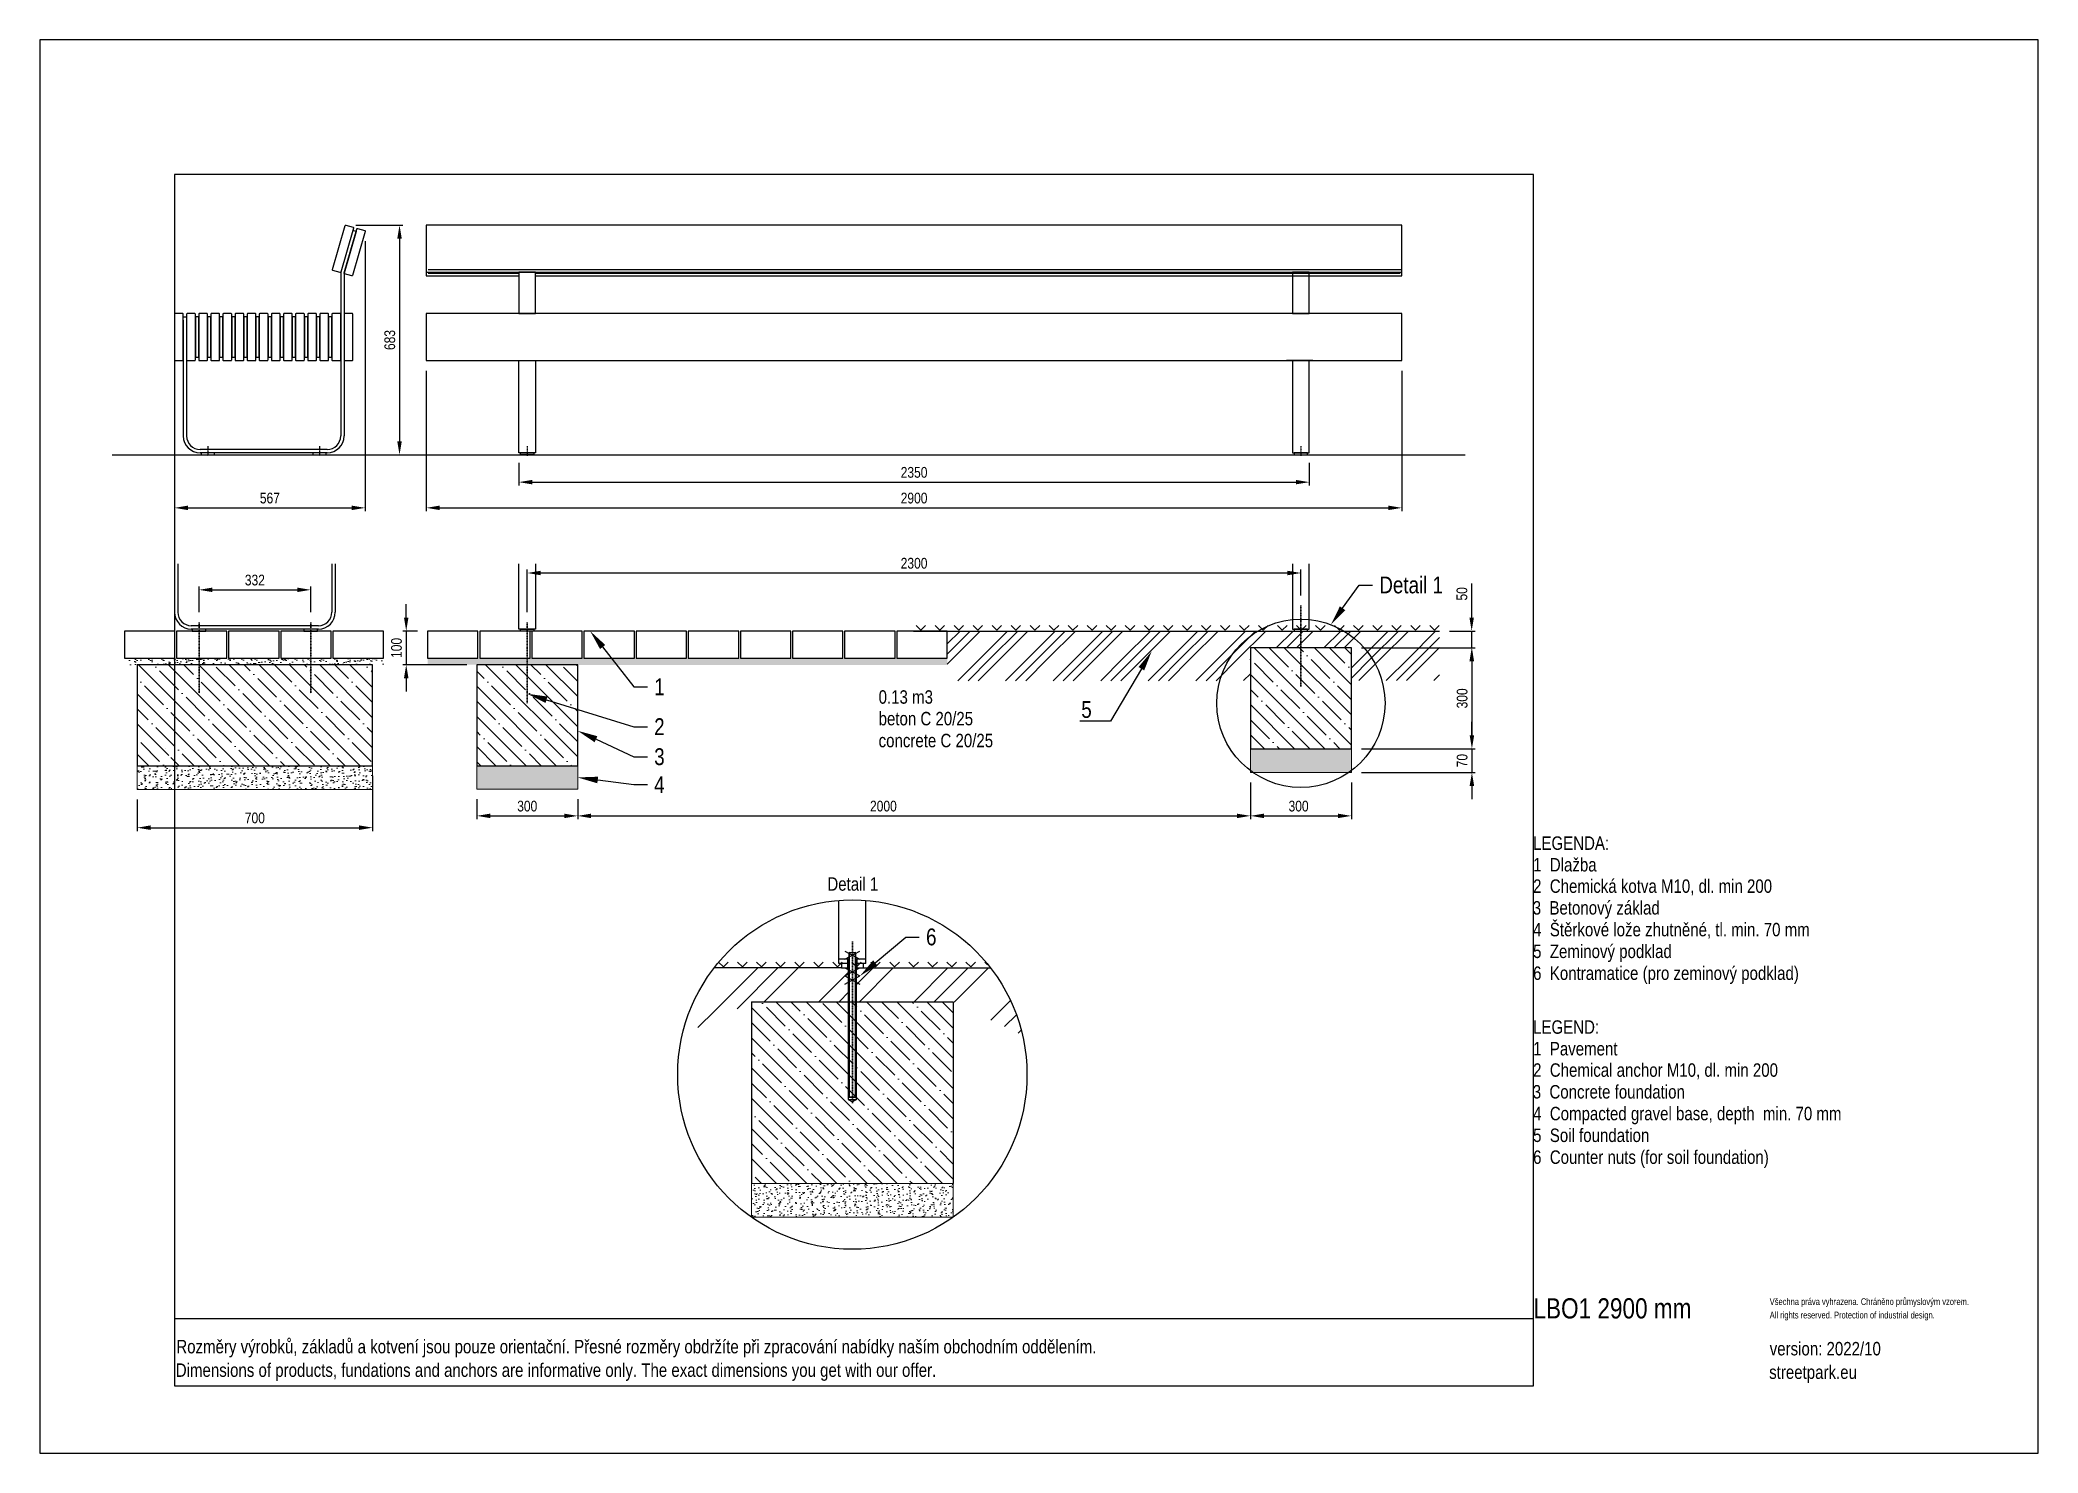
# Model space of a CAD drawing. Header units: millimetres. Extents: x 5064 to 11004, y 3085 to 7285.
import ezdxf
from ezdxf import colors
from ezdxf.entities.mleader import LeaderData, LeaderLine
from ezdxf.lldxf.tags import DXFTag
from ezdxf.math import Vec2, Vec3

# ---------------------------------------------------------------- set-up
doc = ezdxf.new("R2010")
doc.units = ezdxf.units.MM
doc.header["$LTSCALE"] = 0.3
doc.linetypes.add('DashDot', pattern=[15, 9, -3, 0, -3])
doc.layers.add('Nekreslit', color=6, linetype='Continuous', plot=False)
doc.layers.add('SRAFY', color=251, linetype='Continuous', lineweight=13)
doc.styles.add('SEACAD_Arial', font='arial.ttf', dxfattribs={"width": 0.8})
tags = doc.linetypes.add('HIDDEN2', pattern=[4.7625, 3.175, -1.5875]).pattern_tags.tags
tags[6:7] = [DXFTag(74, 4), DXFTag(75, 0), DXFTag(340, '0'), DXFTag(46, 0.0), DXFTag(50, 0.0), DXFTag(44, 0.0), DXFTag(45, 0.0)]
tags[4:5] = [DXFTag(74, 4), DXFTag(75, 0), DXFTag(340, '0'), DXFTag(46, 0.0), DXFTag(50, 0.0), DXFTag(44, 0.0), DXFTag(45, 0.0)]
doc.dimstyles.new('ISO-25', dxfattribs={"dimtxt": 1.6, "dimasz": 2, "dimexe": 0.5, "dimexo": 1.5, "dimtad": 1, "dimdec": 0, "dimtxsty": 'SEACAD_Arial', "dimcen": 2, "dimadec": 0, "dimazin": 0, "dimtfac": 1, "dimtdec": 0, "dimtmove": 0, "dimatfit": 3, "dimfxl": 1, "dimarcsym": 0})

msp = doc.modelspace()

# ---------------------------------------------------------------- texts
at = {"style": 'SEACAD_Arial', "width": 0.8}
for s, height, p in [('0.13 m3', 40, (7557.6, 5312.4)), ('beton C 20/25', 40, (7557.6, 5248.2)), ('concrete C 20/25', 40, (7557.6, 5183)), ('LEGENDA:', 40, (9503.3, 4878.1)), ('1  Dlažba', 40, (9503.3, 4813.8)), ('2  Chemická kotva M10, dl. min 200', 40, (9503.3, 4750.3)), ('3  Betonový základ', 40, (9502.2, 4685.8)), ('4  Štěrkové lože zhutněné, tl. min. 70 mm', 40, (9503.3, 4621.1)), ('5  Zeminový podklad', 40, (9503.3, 4556.5)), ('6  Kontramatice (pro zeminový podklad)', 40, (9503.3, 4491.5)), ('LEGEND:', 40, (9503.3, 4331.4)), ('1  Pavement', 40, (9503.3, 4267.1)), ('2  Chemical anchor M10, dl. min 200', 40, (9503.3, 4203.6)), ('3  Concrete foundation', 40, (9502.2, 4139)), ('4  Compacted gravel base, depth  min. 70 mm', 40, (9503.3, 4074.3)), ('5  Soil foundation', 40, (9503.3, 4009.7)), ('6  Counter nuts (for soil foundation)', 40, (9503.3, 3944.7)), ('LBO1 2900 mm ', 60, (9504.4, 3485.3)), ('Všechna práva vyhrazena. Chráněno průmyslovým vzorem.', 20, (10206.7, 3525.3)), ('All rights reserved. Protection of industrial design.', 20, (10206.7, 3485.3)), ('Rozměry výrobků, základů a kotvení jsou pouze orientační. Přesné rozměry obdržíte při zpracování nabídky naším obchodním oddělením.', 39.9982, (5469.8, 3381.6)), ('version: 2022/10', 40, (10206.7, 3375.5)), ('Dimensions of products, fundations and anchors are informative only. The exact dimensions you get with our offer.', 39.9982, (5468.2, 3311.7)), ('streetpark.eu', 40, (10205.1, 3305.6))]:
    msp.add_text(s, height=height, dxfattribs=at).set_placement(p)
at = {"insert": (7405.3, 4796.7), "char_height": 40, "attachment_point": 1, "style": 'SEACAD_Arial'}
msp.add_mtext_dynamic_manual_height_columns('Detail 1', width=226.121, gutter_width=200, heights=[0], dxfattribs=at)

# ---------------------------------------------------------------- blocks, each defined once
blk = doc.blocks.new('*D141')
at = {"color": 0, "lineweight": -2, "transparency": 16777216}
for p, q in [((6363, 5028.3), (6363, 4969.1)), ((6663, 5028.3), (6663, 4969.1)), ((6403, 4979.1), (6623, 4979.1))]:
    blk.add_line(p, q, dxfattribs=at)
at = {"color": 0, "transparency": 16777216}
for points in [[(6403, 4985.7), (6403, 4972.4), (6363, 4979.1)], [(6623, 4985.7), (6623, 4972.4), (6663, 4979.1)]]:
    blk.add_solid(points, dxfattribs=at)
at = {"layer": 'Defpoints', "color": 0, "transparency": 16777216}
for p in [(6363, 5058.3), (6663, 5058.3), (6663, 4979.1)]:
    blk.add_point(p, dxfattribs=at)
at = {"color": 0, "transparency": 16777216, "insert": (6513, 5007.9), "char_height": 32, "attachment_point": 5, "style": 'SEACAD_Arial'}
blk.add_mtext('300', dxfattribs=at)
blk = doc.blocks.new('*D135')
at = {"color": 0, "lineweight": -2, "transparency": 16777216}
for p, q in [((5537.3, 5584.3), (5537.3, 5661)), ((5577.3, 5651), (5829.3, 5651)), ((5869.3, 5584.3), (5869.3, 5661))]:
    blk.add_line(p, q, dxfattribs=at)
at = {"color": 0, "transparency": 16777216}
for points in [[(5577.3, 5657.6), (5577.3, 5644.3), (5537.3, 5651)], [(5829.3, 5657.6), (5829.3, 5644.3), (5869.3, 5651)]]:
    blk.add_solid(points, dxfattribs=at)
at = {"layer": 'Defpoints', "color": 0, "transparency": 16777216}
for p in [(5869.3, 5651), (5537.3, 5554.3), (5869.3, 5554.3)]:
    blk.add_point(p, dxfattribs=at)
at = {"color": 0, "transparency": 16777216, "insert": (5703.3, 5679.8), "char_height": 32, "attachment_point": 5, "style": 'SEACAD_Arial'}
blk.add_mtext('332', dxfattribs=at)
blk = doc.blocks.new('*D136')
at = {"color": 0, "lineweight": -2, "transparency": 16777216}
for p, q in [((6053.3, 5098), (6053.3, 4934)), ((5353.3, 5028), (5353.3, 4934)), ((5393.3, 4944), (6013.3, 4944))]:
    blk.add_line(p, q, dxfattribs=at)
at = {"color": 0, "transparency": 16777216}
for points in [[(5393.3, 4950.7), (5393.3, 4937.3), (5353.3, 4944)], [(6013.3, 4950.7), (6013.3, 4937.3), (6053.3, 4944)]]:
    blk.add_solid(points, dxfattribs=at)
at = {"layer": 'Defpoints', "color": 0, "transparency": 16777216}
for p in [(6053.3, 5128), (5353.3, 5058), (6053.3, 4944)]:
    blk.add_point(p, dxfattribs=at)
at = {"color": 0, "transparency": 16777216, "insert": (5703.3, 4972.8), "char_height": 32, "attachment_point": 5, "style": 'SEACAD_Arial'}
blk.add_mtext('700', dxfattribs=at)
blk = doc.blocks.new('*D142')
at = {"color": 0, "lineweight": -2, "transparency": 16777216}
for p, q in [((8663, 5078.3), (8663, 4969.1)), ((8963, 5078.3), (8963, 4969.1)), ((8703, 4979.1), (8923, 4979.1))]:
    blk.add_line(p, q, dxfattribs=at)
at = {"color": 0, "transparency": 16777216}
for points in [[(8703, 4985.7), (8703, 4972.4), (8663, 4979.1)], [(8923, 4985.7), (8923, 4972.4), (8963, 4979.1)]]:
    blk.add_solid(points, dxfattribs=at)
at = {"layer": 'Defpoints', "color": 0, "transparency": 16777216}
for p in [(8663, 5108.3), (8963, 5108.3), (8963, 4979.1)]:
    blk.add_point(p, dxfattribs=at)
at = {"color": 0, "transparency": 16777216, "insert": (8806.1, 5007.9), "char_height": 32, "attachment_point": 5, "style": 'SEACAD_Arial'}
blk.add_mtext('300', dxfattribs=at)
blk = doc.blocks.new('*D143')
at = {"color": 0, "lineweight": -2, "transparency": 16777216}
for p, q in [((8993, 5478.3), (9331.4, 5478.3)), ((9321.4, 5438.3), (9321.4, 5218.3)), ((8993, 5178.3), (9331.4, 5178.3))]:
    blk.add_line(p, q, dxfattribs=at)
at = {"color": 0, "transparency": 16777216}
for points in [[(9314.7, 5438.3), (9328, 5438.3), (9321.4, 5478.3)], [(9314.7, 5218.3), (9328, 5218.3), (9321.4, 5178.3)]]:
    blk.add_solid(points, dxfattribs=at)
at = {"layer": 'Defpoints', "color": 0, "transparency": 16777216}
for p in [(8963, 5478.3), (8963, 5178.3), (9321.4, 5178.3)]:
    blk.add_point(p, dxfattribs=at)
at = {"color": 0, "transparency": 16777216, "insert": (9292.5, 5328.3), "char_height": 32, "attachment_point": 5, "rotation": 90, "style": 'SEACAD_Arial'}
blk.add_mtext('300', dxfattribs=at)
blk = doc.blocks.new('*D144')
at = {"color": 0, "lineweight": -2, "transparency": 16777216}
for p, q in [((9321.4, 5218.3), (9321.4, 5258.3)), ((8993, 5178.3), (9331.4, 5178.3)), ((9321.4, 5178.3), (9321.4, 5108.3)), ((8993, 5108.3), (9331.4, 5108.3)), ((9321.4, 5068.3), (9321.4, 5028.3))]:
    blk.add_line(p, q, dxfattribs=at)
at = {"color": 0, "transparency": 16777216}
for points in [[(9314.7, 5218.3), (9328, 5218.3), (9321.4, 5178.3)], [(9314.7, 5068.3), (9328, 5068.3), (9321.4, 5108.3)]]:
    blk.add_solid(points, dxfattribs=at)
at = {"layer": 'Defpoints', "color": 0, "transparency": 16777216}
for p in [(8963, 5178.3), (8963, 5108.3), (9321.4, 5108.3)]:
    blk.add_point(p, dxfattribs=at)
at = {"color": 0, "transparency": 16777216, "insert": (9292.5, 5143.3), "char_height": 32, "attachment_point": 5, "rotation": 90, "style": 'SEACAD_Arial'}
blk.add_mtext('70', dxfattribs=at)
blk = doc.blocks.new('*D145')
at = {"color": 0, "lineweight": -2, "transparency": 16777216}
for p, q in [((9320.7, 5568.3), (9320.7, 5669.9)), ((9254.9, 5528.3), (9330.7, 5528.3)), ((9320.7, 5478.3), (9320.7, 5528.3)), ((8993, 5478.3), (9330.7, 5478.3)), ((9320.7, 5438.3), (9320.7, 5398.3))]:
    blk.add_line(p, q, dxfattribs=at)
at = {"color": 0, "transparency": 16777216}
for points in [[(9314, 5568.3), (9327.3, 5568.3), (9320.7, 5528.3)], [(9314, 5438.3), (9327.3, 5438.3), (9320.7, 5478.3)]]:
    blk.add_solid(points, dxfattribs=at)
at = {"layer": 'Defpoints', "color": 0, "transparency": 16777216}
for p in [(9224.9, 5528.3), (9320.7, 5528.3), (8963, 5478.3)]:
    blk.add_point(p, dxfattribs=at)
at = {"color": 0, "transparency": 16777216, "insert": (9291.8, 5639.1), "char_height": 32, "attachment_point": 5, "rotation": 90, "style": 'SEACAD_Arial'}
blk.add_mtext('50', dxfattribs=at)
blk = doc.blocks.new('*D137')
at = {"color": 0, "lineweight": -2, "transparency": 16777216}
for p, q in [((8663, 5078.3), (8663, 4969.1)), ((6663, 5028.3), (6663, 4969.1)), ((6703, 4979.1), (8623, 4979.1))]:
    blk.add_line(p, q, dxfattribs=at)
at = {"color": 0, "transparency": 16777216}
for points in [[(6703, 4985.7), (6703, 4972.4), (6663, 4979.1)], [(8623, 4985.7), (8623, 4972.4), (8663, 4979.1)]]:
    blk.add_solid(points, dxfattribs=at)
at = {"layer": 'Defpoints', "color": 0, "transparency": 16777216}
for p in [(6663, 5058.3), (8663, 5108.3), (8663, 4979.1)]:
    blk.add_point(p, dxfattribs=at)
at = {"color": 0, "transparency": 16777216, "insert": (7571.8, 5007.9), "char_height": 32, "attachment_point": 5, "style": 'SEACAD_Arial'}
blk.add_mtext('2000', dxfattribs=at)
blk = doc.blocks.new('*D138')
at = {"color": 0, "lineweight": -2, "transparency": 16777216}
for p, q in [((6513, 5584.3), (6513, 5711)), ((8813, 5634.3), (8813, 5711)), ((6553, 5701), (8773, 5701))]:
    blk.add_line(p, q, dxfattribs=at)
at = {"color": 0, "transparency": 16777216}
for points in [[(6553, 5707.6), (6553, 5694.3), (6513, 5701)], [(8773, 5707.6), (8773, 5694.3), (8813, 5701)]]:
    blk.add_solid(points, dxfattribs=at)
at = {"layer": 'Defpoints', "color": 0, "transparency": 16777216}
for p in [(8813, 5701), (8813, 5604.3), (6513, 5554.3)]:
    blk.add_point(p, dxfattribs=at)
at = {"color": 0, "transparency": 16777216, "insert": (7663, 5729.8), "char_height": 32, "attachment_point": 5, "style": 'SEACAD_Arial'}
blk.add_mtext('2300', dxfattribs=at)
blk = doc.blocks.new('*D139')
at = {"color": 0, "lineweight": -2, "transparency": 16777216}
for p, q in [((6213, 6302.1), (6213, 5884.6)), ((9113, 6302.1), (9113, 5884.6)), ((6253, 5894.6), (9073, 5894.6))]:
    blk.add_line(p, q, dxfattribs=at)
at = {"color": 0, "transparency": 16777216}
for points in [[(6253, 5901.3), (6253, 5888), (6213, 5894.6)], [(9073, 5901.3), (9073, 5888), (9113, 5894.6)]]:
    blk.add_solid(points, dxfattribs=at)
at = {"layer": 'Defpoints', "color": 0, "transparency": 16777216}
for p in [(6213, 6332.1), (9113, 6332.1), (9113, 5894.6)]:
    blk.add_point(p, dxfattribs=at)
at = {"color": 0, "transparency": 16777216, "insert": (7663, 5923.5), "char_height": 32, "attachment_point": 5, "style": 'SEACAD_Arial'}
blk.add_mtext('2900', dxfattribs=at)
blk = doc.blocks.new('*D140')
at = {"color": 0, "lineweight": -2, "transparency": 16777216}
for p, q in [((6488, 6028.2), (6488, 5961)), ((8838, 6028.2), (8838, 5961)), ((6528, 5971), (8798, 5971))]:
    blk.add_line(p, q, dxfattribs=at)
at = {"color": 0, "transparency": 16777216}
for points in [[(6528, 5977.7), (6528, 5964.4), (6488, 5971)], [(8798, 5977.7), (8798, 5964.4), (8838, 5971)]]:
    blk.add_solid(points, dxfattribs=at)
at = {"layer": 'Defpoints', "color": 0, "transparency": 16777216}
for p in [(6488, 6058.2), (8838, 6058.2), (8838, 5971)]:
    blk.add_point(p, dxfattribs=at)
at = {"color": 0, "transparency": 16777216, "insert": (7663, 5999.9), "char_height": 32, "attachment_point": 5, "style": 'SEACAD_Arial'}
blk.add_mtext('2350', dxfattribs=at)
blk = doc.blocks.new('*D146')
at = {"color": 0, "lineweight": -2, "transparency": 16777216}
for p, q in [((6031.3, 6686.8), (6031.3, 5884.6)), ((5464.4, 6304.2), (5464.4, 5884.6)), ((5504.4, 5894.6), (5991.3, 5894.6))]:
    blk.add_line(p, q, dxfattribs=at)
at = {"color": 0, "transparency": 16777216}
for points in [[(5504.4, 5901.3), (5504.4, 5888), (5464.4, 5894.6)], [(5991.3, 5901.3), (5991.3, 5888), (6031.3, 5894.6)]]:
    blk.add_solid(points, dxfattribs=at)
at = {"layer": 'Defpoints', "color": 0, "transparency": 16777216}
for p in [(6031.3, 6716.8), (5464.4, 6334.2), (6031.3, 5894.6)]:
    blk.add_point(p, dxfattribs=at)
at = {"color": 0, "transparency": 16777216, "insert": (5747.9, 5923.5), "char_height": 32, "attachment_point": 5, "style": 'SEACAD_Arial'}
blk.add_mtext('567', dxfattribs=at)
blk = doc.blocks.new('*D147')
at = {"color": 0, "lineweight": -2, "transparency": 16777216}
for p, q in [((6003.6, 6734.8), (6143.4, 6734.8)), ((6133.4, 6694.8), (6133.4, 6092.2)), ((5945.4, 6052.2), (6143.4, 6052.2))]:
    blk.add_line(p, q, dxfattribs=at)
at = {"color": 0, "transparency": 16777216}
for points in [[(6126.7, 6694.8), (6140, 6694.8), (6133.4, 6734.8)], [(6126.7, 6092.2), (6140, 6092.2), (6133.4, 6052.2)]]:
    blk.add_solid(points, dxfattribs=at)
at = {"layer": 'Defpoints', "color": 0, "transparency": 16777216}
for p in [(5973.6, 6734.8), (5915.4, 6052.2), (6133.4, 6052.2)]:
    blk.add_point(p, dxfattribs=at)
at = {"color": 0, "transparency": 16777216, "insert": (6104.5, 6393.5), "char_height": 32, "attachment_point": 5, "rotation": 90, "style": 'SEACAD_Arial'}
blk.add_mtext('683', dxfattribs=at)
blk = doc.blocks.new('*D148')
at = {"color": 0, "lineweight": -2, "transparency": 16777216}
for p, q in [((6153.3, 5568.3), (6153.3, 5608.3)), ((6186.6, 5528.3), (6143.3, 5528.3)), ((6153.3, 5528.3), (6153.3, 5428.3)), ((6333, 5428.3), (6143.3, 5428.3)), ((6153.3, 5388.3), (6153.3, 5348.3))]:
    blk.add_line(p, q, dxfattribs=at)
at = {"color": 0, "transparency": 16777216}
for points in [[(6146.6, 5568.3), (6159.9, 5568.3), (6153.3, 5528.3)], [(6146.6, 5388.3), (6159.9, 5388.3), (6153.3, 5428.3)]]:
    blk.add_solid(points, dxfattribs=at)
at = {"layer": 'Defpoints', "color": 0, "transparency": 16777216}
for p in [(6216.6, 5528.3), (6153.3, 5428.3), (6363, 5428.3)]:
    blk.add_point(p, dxfattribs=at)
at = {"color": 0, "transparency": 16777216, "insert": (6124.4, 5478.3), "char_height": 32, "attachment_point": 5, "rotation": 90, "style": 'SEACAD_Arial'}
blk.add_mtext('100', dxfattribs=at)

# ---------------------------------------------------------------- dimensions: what is measured, and where the dimension line sits
for base, p1, p2, picture, middle in [((6031.3, 5894.6), (5464.4, 6334.2), (6031.3, 6716.8), '*D146', (5747.9, 5923.5)), ((9113, 5894.6), (6213, 6332.1), (9113, 6332.1), '*D139', (7663, 5923.5)), ((8838, 5971), (6488, 6058.2), (8838, 6058.2), '*D140', (7663, 5999.9)), ((8813, 5701), (6513, 5554.3), (8813, 5604.3), '*D138', (7663, 5729.8)), ((6663, 4979.1), (6363, 5058.3), (6663, 5058.3), '*D141', (6513, 5007.9))]:
    dim = msp.add_linear_dim(base=base, p1=p1, p2=p2, dimstyle='ISO-25')
    dim.commit()
    dim.dimension.update_dxf_attribs({"geometry": picture, "text_midpoint": middle})
for base, p1, p2, picture, middle in [((6133.4, 6052.2), (5973.6, 6734.8), (5915.4, 6052.2), '*D147', (6104.5, 6393.5)), ((9320.7, 5528.3), (8963, 5478.3), (9224.9, 5528.3), '*D145', (9291.8, 5639.1)), ((6153.3, 5428.3), (6216.6, 5528.3), (6363, 5428.3), '*D148', (6124.4, 5478.3))]:
    dim = msp.add_linear_dim(base=base, p1=p1, p2=p2, angle=90, dimstyle='ISO-25')
    dim.commit()
    dim.dimension.update_dxf_attribs({"geometry": picture, "text_midpoint": middle})
dim = msp.add_linear_dim(base=(5869.3, 5651), p1=(5537.3, 5554.3), p2=(5869.3, 5554.3), dimstyle='ISO-25', override={"dimscale": 0})
dim.commit()
dim.dimension.update_dxf_attribs({"geometry": '*D135', "text_midpoint": (5703.3, 5679.8)})
for base, p1, p2, override, picture, middle in [((9321.4, 5178.3), (8963, 5478.3), (8963, 5178.3), {"dimscale": 0}, '*D143', (9292.5, 5328.3)), ((9321.4, 5108.3), (8963, 5178.3), (8963, 5108.3), {"dimscale": 0, "dimtmove": 1}, '*D144', (9292.5, 5143.3))]:
    dim = msp.add_linear_dim(base=base, p1=p1, p2=p2, angle=90, dimstyle='ISO-25', override=override)
    dim.commit()
    dim.dimension.update_dxf_attribs({"geometry": picture, "text_midpoint": middle})
dim = msp.add_linear_dim(base=(6053.3, 4944), p1=(5353.3, 5058), p2=(6053.3, 5128), dimstyle='ISO-25', override={"dimscale": 0})
dim.commit()
dim.dimension.update_dxf_attribs({"geometry": '*D136', "text_midpoint": (5703.3, 4944), "dimtype": 160})
for base, p1, p2, picture, middle in [((8663, 4979.1), (6663, 5058.3), (8663, 5108.3), '*D137', (7571.8, 4979.1)), ((8963, 4979.1), (8663, 5108.3), (8963, 5108.3), '*D142', (8806.1, 4979.1))]:
    dim = msp.add_linear_dim(base=base, p1=p1, p2=p2, dimstyle='ISO-25')
    dim.commit()
    dim.dimension.update_dxf_attribs({"geometry": picture, "text_midpoint": middle, "dimtype": 160})

# ---------------------------------------------------------------- hatches: boundary and pattern name
at = {"layer": 'SRAFY'}
h = msp.add_hatch(dxfattribs=at)
h.set_pattern_fill('TERACO', color=256, scale=20)
h.set_pattern_definition([(45, (46.136, 213.653), (-28.28427, 28.28427), [20, -20]), (135, (102.705, 213.653), (-28.28427, -28.28427), [20, -20])])
h.paths.add_polyline_path([(7661.6, 5528.3), (7661.6, 5551.3), (9225.1, 5551.3), (9225.1, 5528.3)])
h = msp.add_hatch(dxfattribs=at)
h.set_pattern_fill('GOST_GROUND', color=256, scale=10)
h.set_pattern_definition([(45, (647.02, 214), (141.4214, -9e-15), [200]), (45, (677.02, 214), (141.4214, -9e-15), [200]), (45, (707.02, 214), (141.4214, -9e-15), [200])])
h.paths.add_polyline_path([(8663, 5381), (7761.6, 5380.5), (7761.6, 5528.2), (9225.2, 5528.6), (9225.2, 5381.2), (8963, 5381.2), (8963, 5478.3), (8663, 5478.3)])
h = msp.add_hatch(dxfattribs=at)
h.set_pattern_fill('ANSI35', color=256, scale=10, angle=90)
h.set_pattern_definition([(135, (-7422.46, -1863.845), (-44.90128, -44.90128), []), (135, (-7422.46, -1818.944), (-44.90128, -44.90128), [79.375, -15.875, 0, -15.875])])
h.paths.add_polyline_path([(8963, 5478.3), (8663, 5478.3), (8663, 5178.3), (8963, 5178.3)])
h.paths.add_polyline_path([(6663, 5428.3), (6363, 5428.3), (6363, 5128.3), (6663, 5128.3)])
h = msp.add_hatch(dxfattribs=at)
h.set_pattern_fill('AR-SAND', color=256, scale=0.5)
h.set_pattern_definition([(37.5, (-1220.093, 213.653), (-0.800016, 24.47066), [0, -19.304, 0, -21.59, 0, -20.6375]), (7.5, (-1220.093, 213.653), (22.47616, 35.84126), [0, -10.414, 0, -17.399, 0, -6.6675]), (327.5, (-1235.714, 213.653), (39.54962, 0.07186), [0, -6.35, 0, -22.86, 0, -29.845]), (317.5, (-1235.714, 213.653), (38.17782, 11.14647), [0, -3.175, 0, -14.986, 0, -17.145])])
h.paths.add_polyline_path([(5315.4, 5448.3), (5315.4, 5428.4), (5345.9, 5428.3), (5465.9, 5428.1), (5465.9, 5448.3)])
h.paths.add_polyline_path([(6085.4, 5428), (6085.4, 5448.3), (5465.9, 5448.3), (5465.9, 5428.1), (5595.9, 5428)])
h = msp.add_hatch(dxfattribs=at)
h.set_pattern_fill('ANSI35', color=256, scale=10, angle=90)
h.set_pattern_definition([(135, (-5940, -1863.845), (-44.90128, -44.90128), []), (135, (-5940, -1818.944), (-44.90128, -44.90128), [79.375, -15.875, 0, -15.875])])
h.paths.add_polyline_path([(6053.3, 5428), (5464.3, 5428.3), (5464.3, 5128), (6053.3, 5128)])
edge = h.paths.add_edge_path()
edge.add_line((5464.3, 5428.3), (5353.3, 5428.3))
edge.add_line((5353.3, 5428.3), (5353.3, 5128))
edge.add_line((5353.3, 5128), (5437.3, 5128))
edge.add_arc((5425.2, 5153), 27.8, 295.94133, 424.10451)
edge.add_arc((5412.3, 5153), 35.4, -44.96382, 45.00965, ccw=False)
edge.add_line((5437.3, 5128), (5464.3, 5128))
edge.add_line((5464.3, 5128), (5464.3, 5428.3))
h = msp.add_hatch(dxfattribs=at)
h.set_pattern_fill('AR-SAND', color=256, scale=0.5)
h.set_pattern_definition([(37.5, (-318.864, 213.653), (-0.800016, 24.47066), [0, -19.304, 0, -21.59, 0, -20.6375]), (7.5, (-318.864, 213.653), (22.47616, 35.84126), [0, -10.414, 0, -17.399, 0, -6.6675]), (327.5, (-334.485, 213.653), (39.54962, 0.07186), [0, -6.35, 0, -22.86, 0, -29.845]), (317.5, (-334.485, 213.653), (38.17782, 11.14647), [0, -3.175, 0, -14.986, 0, -17.145])])
h.paths.add_polyline_path([(6216.6, 5448.3), (6216.6, 5428.4), (6247.1, 5428.3), (6367.1, 5428.1), (6367.1, 5448.3)])
h.paths.add_polyline_path([(7761.6, 5428), (7761.6, 5448.3), (6367.1, 5448.3), (6367.1, 5428.1), (6497.1, 5428)])
h = msp.add_hatch(dxfattribs=at)
h.set_pattern_fill('AR-SAND', color=256, scale=0.5)
h.set_pattern_definition([(37.5, (-7422.46, -1863.845), (-0.800016, 24.470662), [0, -19.304, 0, -21.59, 0, -20.6375]), (7.5, (-7422.46, -1863.845), (22.476164, 35.841255), [0, -10.414, 0, -17.399, 0, -6.6675]), (327.5, (-7438.08, -1863.845), (39.549619, 0.07186), [0, -6.35, 0, -22.86, 0, -29.845]), (317.5, (-7438.08, -1863.845), (38.17782, 11.146466), [0, -3.175, 0, -14.986, 0, -17.145])])
h.paths.add_polyline_path([(6663, 5128.3), (6363, 5128.3), (6363, 5058.3), (6663, 5058.3)])
h.paths.add_polyline_path([(8963, 5178.3), (8663, 5178.3), (8663, 5108.3), (8963, 5108.3)])
h = msp.add_hatch(dxfattribs=at)
h.set_pattern_fill('AR-SAND', color=256, scale=0.5, angle=90)
h.set_pattern_definition([(127.5, (-5940, -1863.845), (-24.470662, -0.800016), [0, -19.304, 0, -21.59, 0, -20.6375]), (97.5, (-5940, -1863.845), (-35.841255, 22.476164), [0, -10.414, 0, -17.399, 0, -6.6675]), (57.5, (-5940, -1879.466), (-0.07186, 39.54962), [0, -6.35, 0, -22.86, 0, -29.845]), (47.5, (-5940, -1879.466), (-11.14647, 38.17782), [0, -3.175, 0, -14.986, 0, -17.145])])
h.paths.add_polyline_path([(5464.3, 5128), (5353.3, 5128), (5353.3, 5058), (5464.3, 5058)])
h.paths.add_polyline_path([(6053.3, 5128), (5464.3, 5128), (5464.3, 5058), (6053.3, 5058)])
h = msp.add_hatch(dxfattribs=at)
h.set_pattern_fill('GOST_GROUND', color=256, scale=20)
h.set_pattern_definition([(45, (0.55, 158.1), (282.8427, -2e-14), [400]), (45, (60.55, 158.1), (282.8427, -2e-14), [400]), (45, (120.55, 158.1), (282.8427, -2e-14), [400])])
edge = h.paths.add_edge_path()
edge.add_line((7469.5, 4527.3), (7447.5, 4527.3))
edge.add_line((7447.5, 4527.3), (7068.6, 4527.3))
edge.add_arc((7479.5, 4210.1), 519.1, 142.33693, 166.98753)
edge.add_line((6973.8, 4327), (7179.5, 4426.6))
edge.add_line((7179.5, 4426.6), (7469.5, 4426.6))
edge.add_line((7469.5, 4426.6), (7469.5, 4527.3))
edge = h.paths.add_edge_path()
edge.add_line((7890.5, 4527.3), (7511.5, 4527.3))
edge.add_line((7511.5, 4527.3), (7489.5, 4527.3))
edge.add_line((7489.5, 4527.3), (7489.5, 4426.6))
edge.add_line((7489.5, 4426.6), (7779.5, 4426.6))
edge.add_line((7779.5, 4426.6), (7985.3, 4327))
edge.add_arc((7479.5, 4210.1), 519.1, 13.01247, 37.66307)
h = msp.add_hatch(dxfattribs=at)
h.set_pattern_fill('TERACO', color=256, scale=20)
h.set_pattern_definition([(45, (-767.05, -787.403), (-28.28427, 28.28427), [20, -20]), (135, (-710.482, -787.403), (-28.28427, -28.28427), [20, -20])])
h.paths.add_polyline_path([(7077.7, 4527.3), (7077.7, 4550.3), (7881.3, 4550.3), (7881.3, 4527.3)])
h = msp.add_hatch(dxfattribs=at)
h.set_pattern_fill('ANSI35', color=256, scale=10, angle=90)
h.set_pattern_definition([(135, (-4113.76, -3155.716), (-44.90128, -44.90128), []), (135, (-4113.76, -3110.814), (-44.90128, -44.90128), [79.375, -15.875, 0, -15.875])])
h.paths.add_polyline_path([(7779.5, 4426.5), (7290.5, 4426.8), (7290.5, 3886.1), (7779.6, 3886.1)])
edge = h.paths.add_edge_path()
edge.add_line((7290.5, 4426.6), (7179.5, 4426.7))
edge.add_line((7179.5, 4426.7), (7179.6, 3886.1))
edge.add_line((7179.6, 3886.1), (7263.6, 3886.1))
edge.add_arc((7263.6, 3886.1), 0.01, 359.9928, 540)
edge.add_arc((7263.6, 3886.1), 0.01, 180, 359.9928)
edge.add_line((7263.6, 3886.1), (7290.5, 3886.1))
edge.add_line((7290.5, 3886.1), (7290.5, 4426.6))
h = msp.add_hatch(dxfattribs=at)
h.set_pattern_fill('AR-SAND', color=256, scale=0.5, angle=90)
h.set_pattern_definition([(127.5, (-4113.79, -3185.373), (-24.470662, -0.800016), [0, -19.304, 0, -21.59, 0, -20.6375]), (97.5, (-4113.79, -3185.373), (-35.841255, 22.476164), [0, -10.414, 0, -17.399, 0, -6.6675]), (57.5, (-4113.79, -3200.994), (-0.07186, 39.54962), [0, -6.35, 0, -22.86, 0, -29.845]), (47.5, (-4113.79, -3200.994), (-11.14647, 38.17782), [0, -3.175, 0, -14.986, 0, -17.145])])
h.paths.add_polyline_path([(7290.5, 3886.1), (7179.5, 3886.1), (7179.5, 3786.5), (7290.5, 3786.5)])
h.paths.add_polyline_path([(7779.5, 3886.1), (7290.5, 3886.1), (7290.5, 3786.5), (7779.5, 3786.5)])

# ---------------------------------------------------------------- linework, layer by layer
for p, q in [((5994.4, 6718.5), (5959, 6594.9)), ((6004, 6715.7), (5968.6, 6592.1)), ((6004, 6715.7), (5994.4, 6718.5)), ((9113, 6602), (6218, 6602)), ((5958.4, 6590.8), (5958.4, 6108.2)), ((5968.4, 6590.8), (5968.4, 6108.2)), ((6488, 6591.3), (6218, 6591.3)), ((8888, 6591.3), (6538, 6591.3)), ((9108, 6591.3), (8838, 6591.3)), ((5490.4, 6462.2), (5500.4, 6462.2)), ((5490.4, 6452.2), (5490.4, 6108.2)), ((5500.4, 6452.2), (5500.4, 6108.2)), ((5958.4, 6452.2), (5958.4, 6108.2)), ((5968.4, 6452.2), (5968.4, 6108.2)), ((8854.9, 6472.1), (8775.9, 6472.1)), ((8848.8, 6332.1), (8769.8, 6332.1)), ((5918.4, 6068.2), (5540.4, 6068.2)), ((5279.4, 6052.2), (9301.8, 6052.2)), ((5918.4, 6058.2), (5540.4, 6058.2)), ((5464.3, 5728.3), (5464.3, 5584.3)), ((5474.3, 5728.3), (5474.3, 5584.3)), ((5932.3, 5728.3), (5932.3, 5584.3)), ((5942.3, 5728.3), (5942.3, 5584.3)), ((6488, 5534.3), (6488, 5728.3)), ((6538, 5728.3), (6538, 5534.3)), ((8788, 5728.3), (8788, 5534.3)), ((8838, 5534.3), (8838, 5728.3)), ((5892.3, 5544.3), (5514.3, 5544.3)), ((5892.3, 5534.3), (5514.3, 5534.3)), ((6538, 5534.3), (6488, 5534.3)), ((7661.6, 5528.3), (9224.9, 5528.3)), ((8788, 5534.3), (8838, 5534.3)), ((5315.4, 5448.3), (5465.4, 5448.3)), ((7457, 4576.9), (7502, 4552.9)), ((7457, 4552.9), (7502, 4576.9)), ((7447.5, 4527.3), (7068.6, 4527.3)), ((7447.5, 4527.3), (7469.5, 4527.3)), ((7457, 4527.3), (7502, 4503.3)), ((7457, 4503.3), (7502, 4527.3)), ((7471.1, 4573.3), (7487.9, 4573.3)), ((7489.5, 4527.3), (7511.5, 4527.3)), ((7511.5, 4527.3), (7890.5, 4527.3)), ((7457, 4503.3), (7502, 4479.3)), ((7457, 4479.3), (7502, 4503.3)), ((7179.5, 4426.6), (7179.5, 3886.1)), ((7779.5, 4426.6), (7779.5, 3886.1)), ((7467.5, 4136), (7479.5, 4129.1)), ((7491.5, 4136), (7479.5, 4129.1))]:
    msp.add_line(p, q)
at = {"linetype": 'DashDot', "ltscale": 0.1}
for p, q in [((5563.3, 6078.2), (5563.3, 6049)), ((5895.3, 6078.2), (5895.3, 6049))]:
    msp.add_line(p, q, dxfattribs=at)
at = {"color": 7, "linetype": 'DashDot'}
for p, q in [((6513, 6078.2), (6513, 6049)), ((8813, 6078.2), (8813, 6049))]:
    msp.add_line(p, q, dxfattribs=at)
at = {"linetype": 'DashDot', "lineweight": 30}
for p, q in [((8813, 5604.3), (8813, 5363.6)), ((5537.3, 5554.3), (5537.3, 5343.6)), ((5869.3, 5554.3), (5869.3, 5343.6)), ((6513, 5554.3), (6513, 5313.6))]:
    msp.add_line(p, q, dxfattribs=at)
at = {"color": 7, "linetype": 'Continuous'}
for p, q in [((5465.4, 5528.3), (5315.4, 5528.3)), ((5315.4, 5528.3), (5315.4, 5448.3)), ((5465.4, 5448.3), (5465.4, 5528.3)), ((5620.4, 5528.3), (5470.4, 5528.3)), ((5470.4, 5528.3), (5470.4, 5448.3)), ((5620.4, 5448.3), (5620.4, 5528.3)), ((5775.4, 5528.3), (5625.4, 5528.3)), ((5625.4, 5528.3), (5625.4, 5448.3)), ((5775.4, 5448.3), (5775.4, 5528.3)), ((5930.4, 5528.3), (5780.4, 5528.3)), ((5780.4, 5528.3), (5780.4, 5448.3)), ((5930.4, 5448.3), (5930.4, 5528.3)), ((6085.4, 5528.3), (5935.4, 5528.3)), ((5935.4, 5528.3), (5935.4, 5448.3)), ((6085.4, 5448.3), (6085.4, 5528.3)), ((5470.4, 5448.3), (5620.4, 5448.3)), ((5625.4, 5448.3), (5775.4, 5448.3)), ((5780.4, 5448.3), (5930.4, 5448.3)), ((5935.4, 5448.3), (6085.4, 5448.3)), ((7439.5, 4540.1), (7439.5, 4727.7)), ((7519.5, 4540.1), (7519.5, 4727.7)), ((7469.5, 4540.1), (7439.5, 4540.1)), ((7447.5, 4540.1), (7447.5, 4527.3)), ((7519.5, 4540.1), (7489.5, 4540.1)), ((7511.5, 4540.1), (7511.5, 4527.3)), ((7179.5, 4426.6), (7779.5, 4426.6))]:
    msp.add_line(p, q, dxfattribs=at)
at = {"color": 7, "linetype": 'DashDot', "lineweight": 30}
msp.add_line((7479.5, 4125.2), (7479.5, 4605.2), dxfattribs=at)
at = {"color": 7, "linetype": 'HIDDEN2'}
for p, q in [((7469.5, 4552.9), (7439.5, 4552.9)), ((7467.5, 4527.3), (7467.5, 4327)), ((7471.1, 4573.3), (7469.5, 4571.7)), ((7489.5, 4571.7), (7469.5, 4571.7)), ((7469.5, 4527.3), (7469.5, 4527.2)), ((7489.5, 4571.7), (7487.9, 4573.3)), ((7519.5, 4552.9), (7489.5, 4552.9)), ((7489.5, 4527.2), (7489.5, 4527.3)), ((7491.5, 4327), (7491.5, 4527.3)), ((7467.5, 4327), (7467.5, 4136)), ((7491.5, 4136), (7491.5, 4327)), ((7467.5, 4136), (7491.5, 4136)), ((7469.5, 4143.6), (7489.5, 4143.6)), ((7469.5, 4143.6), (7471.1, 4142)), ((7479.5, 4142), (7471.1, 4142)), ((7487.9, 4142), (7479.5, 4142)), ((7487.9, 4142), (7489.5, 4143.6))]:
    msp.add_line(p, q, dxfattribs=at)
at = {"color": 7, "linetype": 'HIDDEN2', "ltscale": 0.4}
for p, q in [((7465.5, 4552.9), (7465.5, 4527.3)), ((7493.5, 4527.3), (7493.5, 4552.9))]:
    msp.add_line(p, q, dxfattribs=at)
at = {"color": 7}
for p, q in [((7469.5, 4571.7), (7469.5, 4143.6)), ((7489.5, 4143.6), (7489.5, 4571.7))]:
    msp.add_line(p, q, dxfattribs=at)
at = {"lineweight": 15}
for p, q in [((7471.1, 4573.3), (7471.1, 4142)), ((7487.9, 4142), (7487.9, 4573.3))]:
    msp.add_line(p, q, dxfattribs=at)
for points in [[(5956.7, 6594.1), (5935.5, 6600.2, -0.414214), (5934.2, 6602.6), (5971.6, 6733.4, -0.414214), (5974.1, 6734.7), (5995.3, 6728.7, -0.414214), (5996.6, 6726.2), (5959.2, 6595.5, -0.414214)], [(5956.7, 6594.1), (5935.5, 6600.2, -0.414214), (5934.2, 6602.6), (5971.6, 6733.4, -0.414214), (5974.1, 6734.7), (5995.3, 6728.7, -0.414214), (5996.6, 6726.2), (5959.2, 6595.5, -0.414214)], [(5991.3, 6584.2), (5970.1, 6590.2, -0.414214), (5968.8, 6592.7), (6006.3, 6723.4, -0.414214), (6008.7, 6724.8), (6029.9, 6718.7, -0.414214), (6031.2, 6716.3), (5993.8, 6585.5, -0.414214)], [(5991.3, 6584.2), (5970.1, 6590.2, -0.414214), (5968.8, 6592.7), (6006.3, 6723.4, -0.414214), (6008.7, 6724.8), (6029.9, 6718.7, -0.414214), (6031.2, 6716.3), (5993.8, 6585.5, -0.414214)], [(5466.4, 6332.2), (5488.4, 6332.2, 0.414214), (5490.4, 6334.2), (5490.4, 6470.2, 0.414214), (5488.4, 6472.2), (5466.4, 6472.2, 0.414214), (5464.4, 6470.2), (5464.4, 6334.2, 0.414214)], [(5502.4, 6332.2), (5524.4, 6332.2, 0.414214), (5526.4, 6334.2), (5526.4, 6470.2, 0.414214), (5524.4, 6472.2), (5502.4, 6472.2, 0.414214), (5500.4, 6470.2), (5500.4, 6334.2, 0.414214)], [(5538.4, 6332.2), (5560.4, 6332.2, 0.414214), (5562.4, 6334.2), (5562.4, 6470.2, 0.414214), (5560.4, 6472.2), (5538.4, 6472.2, 0.414214), (5536.4, 6470.2), (5536.4, 6334.2, 0.414214)], [(5574.4, 6332.2), (5596.4, 6332.2, 0.414214), (5598.4, 6334.2), (5598.4, 6470.2, 0.414214), (5596.4, 6472.2), (5574.4, 6472.2, 0.414214), (5572.4, 6470.2), (5572.4, 6334.2, 0.414214)], [(5610.4, 6332.2), (5632.4, 6332.2, 0.414214), (5634.4, 6334.2), (5634.4, 6470.2, 0.414214), (5632.4, 6472.2), (5610.4, 6472.2, 0.414214), (5608.4, 6470.2), (5608.4, 6334.2, 0.414214)], [(5646.4, 6332.2), (5668.4, 6332.2, 0.414214), (5670.4, 6334.2), (5670.4, 6470.2, 0.414214), (5668.4, 6472.2), (5646.4, 6472.2, 0.414214), (5644.4, 6470.2), (5644.4, 6334.2, 0.414214)], [(5682.4, 6332.2), (5704.4, 6332.2, 0.414214), (5706.4, 6334.2), (5706.4, 6470.2, 0.414214), (5704.4, 6472.2), (5682.4, 6472.2, 0.414214), (5680.4, 6470.2), (5680.4, 6334.2, 0.414214)], [(5718.4, 6332.2), (5740.4, 6332.2, 0.414214), (5742.4, 6334.2), (5742.4, 6470.2, 0.414214), (5740.4, 6472.2), (5718.4, 6472.2, 0.414214), (5716.4, 6470.2), (5716.4, 6334.2, 0.414214)], [(5754.4, 6332.2), (5776.4, 6332.2, 0.414214), (5778.4, 6334.2), (5778.4, 6470.2, 0.414214), (5776.4, 6472.2), (5754.4, 6472.2, 0.414214), (5752.4, 6470.2), (5752.4, 6334.2, 0.414214)], [(5790.4, 6332.2), (5812.4, 6332.2, 0.414214), (5814.4, 6334.2), (5814.4, 6470.2, 0.414214), (5812.4, 6472.2), (5790.4, 6472.2, 0.414214), (5788.4, 6470.2), (5788.4, 6334.2, 0.414214)], [(5826.4, 6332.2), (5848.4, 6332.2, 0.414214), (5850.4, 6334.2), (5850.4, 6470.2, 0.414214), (5848.4, 6472.2), (5826.4, 6472.2, 0.414214), (5824.4, 6470.2), (5824.4, 6334.2, 0.414214)], [(5862.4, 6332.2), (5884.4, 6332.2, 0.414214), (5886.4, 6334.2), (5886.4, 6470.2, 0.414214), (5884.4, 6472.2), (5862.4, 6472.2, 0.414214), (5860.4, 6470.2), (5860.4, 6334.2, 0.414214)], [(5898.4, 6332.2), (5920.4, 6332.2, 0.414214), (5922.4, 6334.2), (5922.4, 6470.2, 0.414214), (5920.4, 6472.2), (5898.4, 6472.2, 0.414214), (5896.4, 6470.2), (5896.4, 6334.2, 0.414214)], [(5934.4, 6332.2), (5956.4, 6332.2, 0.414214), (5958.4, 6334.2), (5958.4, 6470.2, 0.414214), (5956.4, 6472.2), (5934.4, 6472.2, 0.414214), (5932.4, 6470.2), (5932.4, 6334.2, 0.414214)], [(5970.4, 6332.2), (5992.4, 6332.2, 0.414214), (5994.4, 6334.2), (5994.4, 6470.2, 0.414214), (5992.4, 6472.2), (5970.4, 6472.2, 0.414214), (5968.4, 6470.2), (5968.4, 6334.2, 0.414214)]]:
    msp.add_lwpolyline(points, format="xyb", close=True)
for points in [[(6213, 6594.8), (9113, 6594.8), (9113, 6734.8), (6213, 6734.8)], [(6488, 6472.1), (6538, 6472.1), (6538, 6594.8), (6488, 6594.8)], [(8788, 6472.1), (8838, 6472.1), (8838, 6594.8), (8788, 6594.8)], [(5526.4, 6342.2), (5536.4, 6342.2), (5536.4, 6462.2), (5526.4, 6462.2)], [(5562.4, 6342.2), (5572.4, 6342.2), (5572.4, 6462.2), (5562.4, 6462.2)], [(5598.4, 6342.2), (5608.4, 6342.2), (5608.4, 6462.2), (5598.4, 6462.2)], [(5634.4, 6342.2), (5644.4, 6342.2), (5644.4, 6462.2), (5634.4, 6462.2)], [(5670.4, 6342.2), (5680.4, 6342.2), (5680.4, 6462.2), (5670.4, 6462.2)], [(5706.4, 6342.2), (5716.4, 6342.2), (5716.4, 6462.2), (5706.4, 6462.2)], [(5742.4, 6342.2), (5752.4, 6342.2), (5752.4, 6462.2), (5742.4, 6462.2)], [(5778.4, 6342.2), (5788.4, 6342.2), (5788.4, 6462.2), (5778.4, 6462.2)], [(5814.4, 6342.2), (5824.4, 6342.2), (5824.4, 6462.2), (5814.4, 6462.2)], [(5850.4, 6342.2), (5860.4, 6342.2), (5860.4, 6462.2), (5850.4, 6462.2)], [(5886.4, 6342.2), (5896.4, 6342.2), (5896.4, 6462.2), (5886.4, 6462.2)], [(5922.4, 6342.2), (5932.4, 6342.2), (5932.4, 6462.2), (5922.4, 6462.2)], [(6213, 6332.1), (9113, 6332.1), (9113, 6472.1), (6213, 6472.1)], [(6538, 6058.2), (6488, 6058.2), (6488, 6332.1), (6538, 6332.1)], [(8788, 6058.2), (8838, 6058.2), (8838, 6332.1), (8788, 6332.1)], [(5543.4, 6052.2), (5583.4, 6052.2), (5583.4, 6058.2), (5543.4, 6058.2)], [(5875.4, 6052.2), (5915.4, 6052.2), (5915.4, 6058.2), (5875.4, 6058.2)], [(6533, 6052.2), (6493, 6052.2), (6493, 6058.2), (6533, 6058.2)], [(8793, 6052.2), (8833, 6052.2), (8833, 6058.2), (8793, 6058.2)], [(5517.3, 5528.3), (5557.3, 5528.3), (5557.3, 5534.3), (5517.3, 5534.3)], [(5849.3, 5528.3), (5889.3, 5528.3), (5889.3, 5534.3), (5849.3, 5534.3)], [(6216.6, 5448.3), (6366.6, 5448.3), (6366.6, 5528.3), (6216.6, 5528.3)], [(6371.6, 5448.3), (6521.6, 5448.3), (6521.6, 5528.3), (6371.6, 5528.3)], [(6533, 5528.3), (6493, 5528.3), (6493, 5534.3), (6533, 5534.3)], [(6526.6, 5448.3), (6676.6, 5448.3), (6676.6, 5528.3), (6526.6, 5528.3)], [(6681.6, 5448.3), (6831.6, 5448.3), (6831.6, 5528.3), (6681.6, 5528.3)], [(6836.6, 5448.3), (6986.6, 5448.3), (6986.6, 5528.3), (6836.6, 5528.3)], [(6991.6, 5448.3), (7141.6, 5448.3), (7141.6, 5528.3), (6991.6, 5528.3)], [(7146.6, 5448.3), (7296.6, 5448.3), (7296.6, 5528.3), (7146.6, 5528.3)], [(7301.6, 5448.3), (7451.6, 5448.3), (7451.6, 5528.3), (7301.6, 5528.3)], [(7456.6, 5448.3), (7606.6, 5448.3), (7606.6, 5528.3), (7456.6, 5528.3)], [(7611.6, 5448.3), (7761.6, 5448.3), (7761.6, 5528.3), (7611.6, 5528.3)], [(8793, 5528.3), (8833, 5528.3), (8833, 5534.3), (8793, 5534.3)], [(8663, 5178.3), (8963, 5178.3), (8963, 5478.3), (8663, 5478.3)], [(6363, 5128.3), (6663, 5128.3), (6663, 5428.3), (6363, 5428.3)]]:
    msp.add_lwpolyline(points, close=True)
for points in [[(6213, 6594.8), (6213, 6584.1), (6488, 6584.1)], [(8838, 6584.1), (9113, 6584.1), (9113, 6594.8)], [(6538, 6584.1), (8888, 6584.1)]]:
    msp.add_lwpolyline(points)
at = {"color": 0}
msp.add_lwpolyline([(5353.3, 5128), (6053.3, 5128), (6053.3, 5428), (5353.3, 5428.3)], close=True, dxfattribs=at)
at = {"color": 7, "linetype": 'Continuous'}
for centre, radius in [((5529.3, 5528.3), 0.01), ((6045.4, 5528.3), 0.01), ((5437.3, 5178), 0.01), ((7479.5, 4210.1), 519.1)]:
    msp.add_circle(centre, radius, dxfattribs=at)
msp.add_circle((8813, 5313.6), 250.1)
for centre, radius, start, end in [((5973.4, 6590.8), 15, 164, 180), ((5973.4, 6590.8), 5, 164, 180), ((5540.4, 6108.2), 50, 180, 270), ((5540.4, 6108.2), 40, 180, 270), ((5918.4, 6108.2), 50, 270, 0), ((5918.4, 6108.2), 40, 270, 0), ((5514.3, 5584.3), 50, 180, 270), ((5514.3, 5584.3), 40, 180, 270), ((5892.3, 5584.3), 50, 270, 0), ((5892.3, 5584.3), 40, 270, 0)]:
    msp.add_arc(centre, radius, start, end)
at = {"layer": 'Nekreslit'}
msp.add_line((5464.4, 3485.3), (9504.4, 3485.3), dxfattribs=at)
for points in [[(5064.4, 3085.3), (11004.4, 3085.3), (11004.4, 7285.3), (5064.4, 7285.3)], [(5464.4, 3285.3), (9504.4, 3285.3), (9504.4, 6885.3), (5464.4, 6885.3)]]:
    msp.add_lwpolyline(points, close=True, dxfattribs=at)
at = {"layer": 'SRAFY'}
for p, q in [((8663, 5178.3), (8663, 5108.3)), ((8963, 5178.3), (8963, 5108.3)), ((5353.3, 5128), (5353.3, 5057.9)), ((6053.3, 5057.9), (6053.3, 5128)), ((6363, 5128.3), (6363, 5058.3)), ((6663, 5128.3), (6663, 5058.3)), ((5353.3, 5057.9), (6053.3, 5057.9)), ((6363, 5058.3), (6663, 5058.3)), ((8663, 5108.3), (8963, 5108.3)), ((7179.5, 3886.1), (7179.5, 3786.5)), ((7779.5, 3786.5), (7779.5, 3886.1)), ((7179.5, 3786.5), (7779.5, 3786.5))]:
    msp.add_line(p, q, dxfattribs=at)
at = {"layer": 'SRAFY', "color": 0}
msp.add_line((7179.5, 3886.1), (7779.5, 3886.1), dxfattribs=at)

msp.set_redraw_order([(e.dxf.handle, doc.entitydb.next_handle()) for e in msp.query("TEXT MTEXT ATTDEF DIMENSION ARC_DIMENSION")])  # texts and dimensions are drawn at this point

# ---------------------------------------------------------------- leaders
ml = msp.add_multileader_mtext('Standard')
ml.set_content('Detail 1', color=256, style='SEACAD_Arial')
ml.set_leader_properties(lineweight=-3)
ml.build(insert=Vec2(0, 0))
ml.multileader.update_dxf_attribs({"text_right_attachment_type": 6, "dogleg_length": 2, "arrow_head_size": 60, "scale": 20})
ctx = ml.context
ctx.base_point, ctx.scale, ctx.char_height, ctx.arrow_head_size, ctx.landing_gap_size, ctx.plane_origin = Vec3(9026.2, 5665.1), 20, 50, 60, 20, Vec3(10489.1, 5554.9)
ctx.right_attachment = 6
notes = []
notes.append((ctx, [(0, (1, 1, 0), (8986.2, 5665.1), (1, 0), 40, [(0, [(8902.1, 5547.4)], 0, [])])]))
ctx.mtext.insert, ctx.mtext.flow_direction = Vec3(9046.2, 5690.5), 5
ml = msp.add_multileader_mtext('Standard')
ml.set_content('1', color=256, style='SEACAD_Arial')
ml.set_leader_properties()
ml.build(insert=Vec2(0, 0))
ml.multileader.update_dxf_attribs({"text_right_attachment_type": 6, "dogleg_length": 2, "arrow_head_size": 60, "scale": 20})
ctx = ml.context
ctx.base_point, ctx.scale, ctx.char_height, ctx.arrow_head_size, ctx.landing_gap_size, ctx.plane_origin = Vec3(6870.4, 5362.5), 20, 50, 60, 20, Vec3(6607.5, 5526.6)
ctx.right_attachment = 6
notes.append((ctx, [(0, (1, 1, 0), (6830.4, 5362.5), (1, 0), 40, [(0, [(6700.1, 5528.3)], 0, [])])]))
ctx.mtext.insert, ctx.mtext.flow_direction = Vec3(6890.4, 5387.5), 5
ml = msp.add_multileader_mtext('Standard')
ml.set_content('5', color=256, style='SEACAD_Arial')
ml.set_leader_properties()
ml.build(insert=Vec2(0, 0))
ml.multileader.update_dxf_attribs({"text_right_attachment_type": 6, "dogleg_length": 2, "arrow_head_size": 60, "scale": 20})
ctx = ml.context
ctx.base_point, ctx.scale, ctx.char_height, ctx.arrow_head_size, ctx.landing_gap_size, ctx.plane_origin = Vec3(8140.1, 5295), 20, 50, 60, 20, Vec3(8369.2, 5468.1)
ctx.right_attachment = 6
notes.append((ctx, [(0, (1, 1, 0), (8246.6, 5260.4), (-1, 0), 40, [(0, [(8369.2, 5468.1)], 0, [])])]))
ctx.mtext.insert, ctx.mtext.flow_direction = Vec3(8160.1, 5320.4), 5
ml = msp.add_multileader_mtext('Standard')
ml.set_content('2', color=256, style='SEACAD_Arial')
ml.set_leader_properties()
ml.build(insert=Vec2(0, 0))
ml.multileader.update_dxf_attribs({"text_right_attachment_type": 6, "dogleg_length": 2, "arrow_head_size": 60, "scale": 20})
ctx = ml.context
ctx.base_point, ctx.scale, ctx.char_height, ctx.arrow_head_size, ctx.landing_gap_size, ctx.plane_origin = Vec3(6870.4, 5244.2), 20, 50, 60, 20, Vec3(6528, 5342)
ctx.right_attachment = 6
notes.append((ctx, [(0, (1, 1, 0), (6830.4, 5244.2), (1, 0), 40, [(0, [(6513, 5342)], 0, [])])]))
ctx.mtext.insert, ctx.mtext.flow_direction = Vec3(6890.4, 5269.2), 5
ml = msp.add_multileader_mtext('Standard')
ml.set_content('3', color=256, style='SEACAD_Arial')
ml.set_leader_properties()
ml.build(insert=Vec2(0, 0))
ml.multileader.update_dxf_attribs({"text_right_attachment_type": 6, "dogleg_length": 2, "arrow_head_size": 60, "scale": 20})
ctx = ml.context
ctx.base_point, ctx.scale, ctx.char_height, ctx.arrow_head_size, ctx.landing_gap_size, ctx.plane_origin = Vec3(6870.4, 5154.6), 20, 50, 60, 20, Vec3(6526.9, 5129.1)
ctx.right_attachment = 6
notes.append((ctx, [(0, (1, 1, 0), (6830.4, 5154.6), (1, 0), 40, [(0, [(6663, 5232)], 0, [])])]))
ctx.mtext.insert, ctx.mtext.flow_direction = Vec3(6890.4, 5180), 5
ml = msp.add_multileader_mtext('Standard')
ml.set_content('4', color=256, style='SEACAD_Arial')
ml.set_leader_properties()
ml.build(insert=Vec2(0, 0))
ml.multileader.update_dxf_attribs({"text_right_attachment_type": 6, "dogleg_length": 2, "arrow_head_size": 60, "scale": 20})
ctx = ml.context
ctx.base_point, ctx.scale, ctx.char_height, ctx.arrow_head_size, ctx.landing_gap_size, ctx.plane_origin = Vec3(6870.4, 5072), 20, 50, 60, 20, Vec3(6447.8, 5182.4)
ctx.right_attachment = 6
notes.append((ctx, [(0, (1, 1, 0), (6830.4, 5072), (1, 0), 40, [(0, [(6663, 5093.3)], 0, [])])]))
ctx.mtext.insert, ctx.mtext.flow_direction = Vec3(6890.4, 5097), 5
ml = msp.add_multileader_mtext('Standard')
ml.set_content('6', color=256, style='SEACAD_Arial')
ml.set_leader_properties()
ml.build(insert=Vec2(0, 0))
ml.multileader.update_dxf_attribs({"text_right_attachment_type": 6, "dogleg_length": 2, "arrow_head_size": 60, "scale": 20})
ctx = ml.context
ctx.base_point, ctx.scale, ctx.char_height, ctx.arrow_head_size, ctx.landing_gap_size, ctx.plane_origin = Vec3(7678.6, 4618.9), 20, 50, 60, 20, Vec3(7364.2, 4418.2)
ctx.right_attachment = 6
notes.append((ctx, [(0, (1, 1, 0), (7638.6, 4618.9), (1, 0), 40, [(0, [(7502, 4503.3)], 0, [])])]))
ctx.mtext.insert, ctx.mtext.flow_direction = Vec3(7698.6, 4644.3), 5
for ctx, leaders in notes:
    for number, flags, end, landing, length, lines in leaders:
        leader = LeaderData()
        leader.index, (leader.has_last_leader_line, leader.has_dogleg_vector, leader.attachment_direction) = number, flags
        leader.last_leader_point, leader.dogleg_vector, leader.dogleg_length = Vec3(end), Vec3(landing), length
        for number, points, colour, breaks in lines:
            line = LeaderLine()
            line.index, line.vertices, line.color, line.breaks = number, Vec3.list(points), colors.encode_raw_color(colour), breaks
            leader.lines.append(line)
        ctx.leaders.append(leader)

doc.saveas('drawing.dxf')
